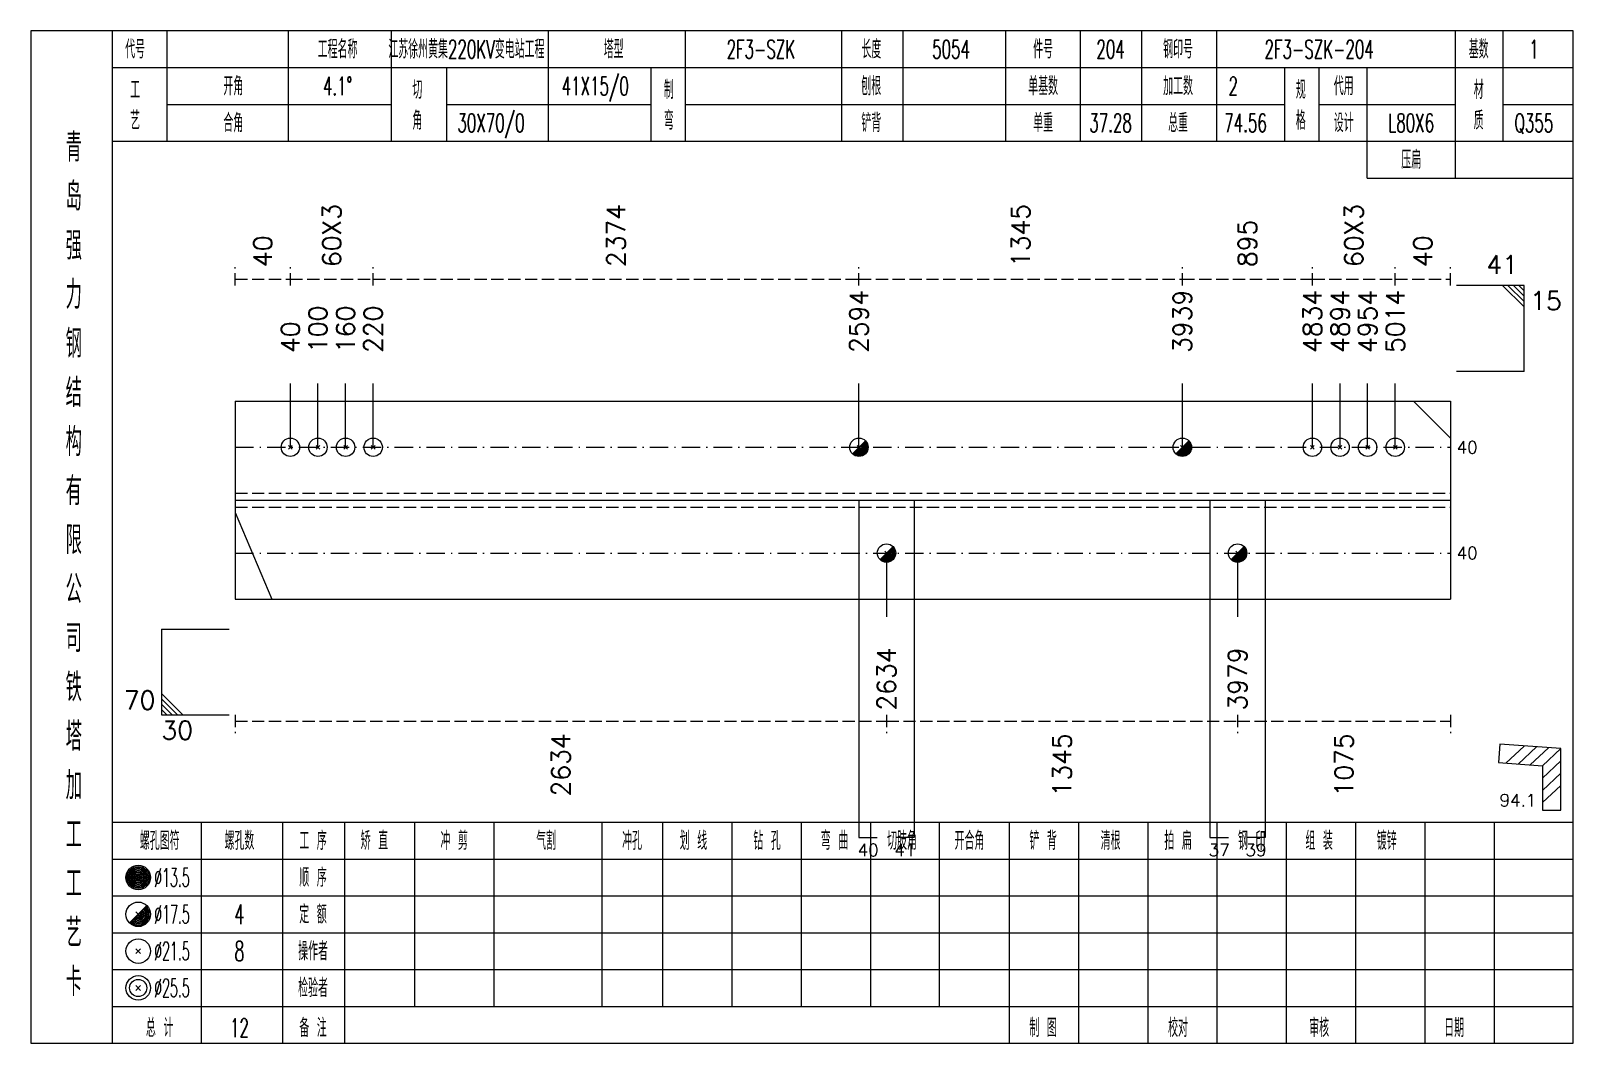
# Model space of a CAD drawing. Extents: x 0 to 4623, y -1159 to 4890.
# Drawn here: x 4359.6 to 4611, y 3825 to 3990 of the extents above; entities that cross this region are included whole.
import ezdxf
from ezdxf.enums import TextEntityAlignment as Align

# ---------------------------------------------------------------- set-up
doc = ezdxf.new("R2010")
doc.units = 0
doc.header["$MEASUREMENT"] = 0
doc.linetypes.add('一点画线', pattern=[5.2, 3, -1, 0.2, -1])
doc.linetypes.add('虚线', pattern=[2.75, 2, -0.75])
doc.layers.get('0').update_dxf_attribs({"linetype": 'CONTINUOUS', "lineweight": 25})
for name, color, linetype, lineweight in [('1', 7, 'CONTINUOUS', 25), ('2', 7, 'CONTINUOUS', 25), ('4', 7, 'CONTINUOUS', 25), ('5', 7, 'CONTINUOUS', 25)]:
    doc.layers.add(name, color=color, linetype=linetype, lineweight=lineweight)
doc.styles.get("Standard").update_dxf_attribs({"font": 'simplex.shx', "width": 0.7, "height": 3, "bigfont": 'gbhzfs.shx'})

msp = doc.modelspace()

# ---------------------------------------------------------------- texts
at = {"color": 8, "linetype": 'Continuous', "lineweight": 9}
for s, p in [('60X3', (4408.65, 3951.5)), ('2374', (4454.988, 3951.5)), ('1345', (4520.936, 3951.5)), ('60X3', (4575.25, 3951.5)), ('895', (4557.898, 3951.5)), ('40', (4397.4, 3951.5)), ('40', (4586.5, 3951.5))]:
    msp.add_text(s, height=3, rotation=90, dxfattribs=at).set_placement(p, align=Align.MIDDLE_LEFT)
at = {"color": 7, "linetype": 'Continuous', "lineweight": 13}
for s, p in [('41', (4602, 3949.5)), ('70', (4379.9, 3878.5))]:
    msp.add_text(s, height=3, dxfattribs=at).set_placement(p, align=Align.BOTTOM_RIGHT)
for s, p in [('2594', (4494.576, 3937.5)), ('3939', (4547.296, 3937.5)), ('4834', (4568.5, 3937.5)), ('4894', (4573, 3937.5)), ('4954', (4577.5, 3937.5)), ('5014', (4582, 3937.5)), ('100', (4406.4, 3937.5)), ('160', (4410.9, 3937.5)), ('220', (4415.4, 3937.5)), ('40', (4401.9, 3937.5))]:
    msp.add_text(s, height=3, rotation=90, dxfattribs=at).set_placement(p, align=Align.MIDDLE_LEFT)
for s, p in [('15', (4604, 3947.5)), ('30', (4380.9, 3877.5))]:
    msp.add_text(s, height=3, dxfattribs=at).set_placement(p, align=Align.TOP_LEFT)
for p in [(4592, 3922.125), (4592, 3904.875)]:
    msp.add_text('40', height=2, dxfattribs=at).set_placement(p, align=Align.MIDDLE_LEFT)
at = {"color": 8, "linetype": 'Continuous', "lineweight": 9}
for s, p in [('2634', (4445.988, 3875.5)), ('1345', (4527.686, 3875.5)), ('1075', (4573.648, 3875.5))]:
    msp.add_text(s, height=3, rotation=90, dxfattribs=at).set_placement(p, align=Align.MIDDLE_RIGHT)
at = {"layer": '1', "color": 7, "linetype": 'Continuous', "lineweight": 13}
for s, p in [('2634', (4499.076, 3889.5)), ('3979', (4556.296, 3889.5))]:
    msp.add_text(s, height=3, rotation=90, dxfattribs=at).set_placement(p, align=Align.MIDDLE_RIGHT)
at = {"layer": '2', "color": 7, "linetype": 'Continuous', "lineweight": 13}
msp.add_text('94.1', height=2, dxfattribs=at).set_placement((4605, 3863), align=Align.BOTTOM_RIGHT)
for s, p in [('40', (4496.076, 3857.5)), ('41', (4502.076, 3857.5)), ('37', (4553.296, 3857.5)), ('39', (4559.296, 3857.5))]:
    msp.add_text(s, height=2, dxfattribs=at).set_placement(p, align=Align.TOP_CENTER)
at = {"layer": '4', "color": 1, "linetype": 'Continuous', "lineweight": 13}
for s, height, width, p in [('代号', 3, 0.6, (4376.6, 3987)), ('工程名称', 3, 0.6, (4409.6, 3987)), ('江苏徐州黄集220KV变电站工程', 3, 0.6, (4430.6, 3987)), ('塔型', 3, 0.6, (4454.6, 3987)), ('2F3-SZK', 3, 0.6, (4478.6, 3987)), ('长度', 3, 0.6, (4496.6, 3987)), ('5054', 3, 0.6, (4509.6, 3987)), ('件号', 3, 0.6, (4524.6, 3987)), ('204', 3, 0.6, (4535.6, 3987)), ('钢印号', 3, 0.6, (4546.6, 3987)), ('2F3-SZK-204', 3, 0.6, (4569.6, 3987)), ('基数', 3, 0.6, (4595.6, 3987)), ('1', 3, 0.6, (4604.6, 3987)), ('开角', 3, 0.6, (4392.6, 3981)), ('4.1%%d', 3, 0.6, (4409.6, 3981)), ('41X15/0', 3, 0.6, (4451.6, 3981)), ('制', 3, 0.6, (4463.6, 3980.4)), ('刨根', 3, 0.6, (4496.6, 3981)), ('单基数', 3, 0.6, (4524.6, 3981)), ('加工数', 3, 0.6, (4546.6, 3981)), ('2', 3, 0.6, (4555.6, 3981)), ('规', 3, 0.6, (4566.6, 3980.4)), ('代用', 3, 0.6, (4573.6, 3981)), ('材', 3, 0.6, (4595.6, 3980.4)), ('工', 3, 0.6, (4376.6, 3980.4)), ('切', 3, 0.6, (4422.6, 3980.4)), ('艺', 3, 0.6, (4376.6, 3975.4)), ('角', 3, 0.6, (4422.6, 3975.4)), ('弯', 3, 0.6, (4463.6, 3975.4)), ('格', 3, 0.6, (4566.6, 3975.4)), ('质', 3, 0.6, (4595.6, 3975.4)), ('合角', 3, 0.6, (4392.6, 3975)), ('30X70/0', 3, 0.6, (4434.6, 3975)), ('铲背', 3, 0.6, (4496.6, 3975)), ('单重', 3, 0.6, (4524.6, 3975)), ('37.28', 3, 0.6, (4535.6, 3975)), ('总重', 3, 0.6, (4546.6, 3975)), ('74.56', 3, 0.6, (4557.6, 3975)), ('设计', 3, 0.6, (4573.6, 3975)), ('L80X6', 3, 0.6, (4584.6, 3975)), ('Q355', 3, 0.6, (4604.6, 3975)), ('青', 4.6, 0.8, (4366.6, 3971)), ('压扁', 3, 0.6, (4584.6, 3969)), ('岛', 4.6, 0.8, (4366.6, 3963)), ('强', 4.6, 0.8, (4366.6, 3955)), ('力', 4.6, 0.8, (4366.6, 3947)), ('钢', 4.6, 0.8, (4366.6, 3939)), ('结', 4.6, 0.8, (4366.6, 3931)), ('构', 4.6, 0.8, (4366.6, 3923)), ('有', 4.6, 0.8, (4366.6, 3915)), ('限', 4.6, 0.8, (4366.6, 3907)), ('公', 4.6, 0.8, (4366.6, 3899)), ('司', 4.6, 0.8, (4366.6, 3891)), ('铁', 4.6, 0.8, (4366.6, 3883)), ('塔', 4.6, 0.8, (4366.6, 3875)), ('加', 4.6, 0.8, (4366.6, 3867)), ('工', 4.6, 0.8, (4366.6, 3859)), ('螺孔图符', 3, 0.6, (4380.6, 3858)), ('螺孔数', 3, 0.6, (4393.6, 3858)), ('工 序', 3, 0.6, (4405.6, 3858)), ('矫 直', 3, 0.6, (4415.6, 3858)), ('冲 剪', 3, 0.6, (4428.6, 3858)), ('气割', 3, 0.6, (4443.6, 3858)), ('冲孔', 3, 0.6, (4457.6, 3858)), ('划 线', 3, 0.6, (4467.6, 3858)), ('钻 孔', 3, 0.6, (4479.6, 3858)), ('弯 曲', 3, 0.6, (4490.6, 3858)), ('切肢角', 3, 0.6, (4501.6, 3858)), ('开合角', 3, 0.6, (4512.6, 3858)), ('铲 背', 3, 0.6, (4524.6, 3858)), ('清根', 3, 0.6, (4535.6, 3858)), ('拍 扁', 3, 0.6, (4546.6, 3858)), ('钢 印', 3, 0.6, (4558.6, 3858)), ('组 装', 3, 0.6, (4569.6, 3858)), ('镀锌', 3, 0.6, (4580.6, 3858)), ('工', 4.6, 0.8, (4366.6, 3851)), ('%%C13.5', 3, 0.5, (4382.6, 3852)), ('顺 序', 3, 0.6, (4405.6, 3852)), ('%%C17.5', 3, 0.5, (4382.6, 3846)), ('4', 3.2, 0.6, (4393.6, 3846)), ('定 额', 3, 0.6, (4405.6, 3846)), ('艺', 4.6, 0.8, (4366.6, 3843)), ('%%C21.5', 3, 0.5, (4382.6, 3840)), ('8', 3.2, 0.6, (4393.6, 3840)), ('操作者', 3, 0.6, (4405.6, 3840)), ('卡', 4.6, 0.8, (4366.6, 3835)), ('%%C25.5', 3, 0.5, (4382.6, 3834)), ('检验者', 3, 0.6, (4405.6, 3834)), ('总 计', 3, 0.6, (4380.6, 3827.5)), ('12', 3, 0.6, (4393.6, 3827.5)), ('备 注', 3, 0.6, (4405.6, 3827.5)), ('制 图', 3, 0.6, (4524.6, 3827.5)), ('校对', 3, 0.6, (4546.6, 3827.5)), ('审核', 3, 0.6, (4569.6, 3827.5)), ('日期', 3, 0.6, (4591.6, 3827.5))]:
    msp.add_text(s, height=height, dxfattribs=dict(at, width=width)).set_placement(p, align=Align.MIDDLE_CENTER)

# ---------------------------------------------------------------- blocks, each defined once
blk = doc.blocks.new('孔21.5')
at = {"layer": '5', "color": 7, "linetype": 'Continuous', "lineweight": 13}
for p, q in [((-0.2, -0.2), (0.2, 0.2)), ((-0.2, 0.2), (0.2, -0.2))]:
    blk.add_line(p, q, dxfattribs=at)
blk.add_circle((0, 0), 1, dxfattribs=at)
blk = doc.blocks.new('孔17.5')
at = {"layer": '5', "color": 7, "linetype": 'Continuous', "lineweight": 13}
for p, q in [((-0.707, -0.707), (0.707, 0.707)), ((-0.2, 0.2), (0.2, -0.2))]:
    blk.add_line(p, q, dxfattribs=at)
blk.add_circle((0, 0), 1, dxfattribs=at)
for radius in [0.9, 0.8, 0.7, 0.6, 0.5, 0.4, 0.3, 0.2, 0.1]:
    blk.add_arc((0, 0), radius, 225, 45, dxfattribs=at)

# ---------------------------------------------------------------- linework, layer by layer
at = {"color": 8, "linetype": '虚线', "lineweight": 9}
for p, q in [((4392.9, 3948.5), (4392.9, 3951.5)), ((4392.9, 3949.5), (4401.9, 3949.5)), ((4401.9, 3948.5), (4401.9, 3951.5)), ((4401.9, 3948.5), (4401.9, 3951.5)), ((4401.9, 3949.5), (4415.4, 3949.5)), ((4415.4, 3948.5), (4415.4, 3951.5)), ((4415.4, 3948.5), (4415.4, 3951.5)), ((4415.4, 3949.5), (4494.576, 3949.5)), ((4494.576, 3948.5), (4494.576, 3951.5)), ((4494.576, 3948.5), (4494.576, 3951.5)), ((4494.576, 3949.5), (4547.296, 3949.5)), ((4547.296, 3948.5), (4547.296, 3951.5)), ((4547.296, 3948.5), (4547.296, 3951.5)), ((4547.296, 3949.5), (4568.5, 3949.5)), ((4568.5, 3948.5), (4568.5, 3951.5)), ((4568.5, 3948.5), (4568.5, 3951.5)), ((4568.5, 3949.5), (4582, 3949.5)), ((4582, 3948.5), (4582, 3951.5)), ((4582, 3948.5), (4582, 3951.5)), ((4582, 3949.5), (4591, 3949.5)), ((4591, 3948.5), (4591, 3951.5)), ((4392.9, 3878.5), (4392.9, 3875.5)), ((4392.9, 3877.5), (4499.076, 3877.5)), ((4499.076, 3878.5), (4499.076, 3875.5)), ((4499.076, 3878.5), (4499.076, 3875.5)), ((4499.076, 3877.5), (4556.296, 3877.5)), ((4556.296, 3878.5), (4556.296, 3875.5)), ((4556.296, 3878.5), (4556.296, 3875.5)), ((4556.296, 3877.5), (4591, 3877.5)), ((4591, 3878.5), (4591, 3875.5))]:
    msp.add_line(p, q, dxfattribs=at)
at = {"color": 7, "linetype": 'Continuous', "lineweight": 13}
for p, q in [((4603, 3948.5), (4592, 3948.5)), ((4599.5, 3948.5), (4603, 3945)), ((4600.375, 3948.5), (4603, 3945.875)), ((4601.25, 3948.5), (4603, 3946.75)), ((4602.125, 3948.5), (4603, 3947.625)), ((4603, 3934.5), (4603, 3948.5)), ((4603, 3934.5), (4592, 3934.5)), ((4401.9, 3922.125), (4401.9, 3932.5)), ((4406.4, 3922.125), (4406.4, 3932.5)), ((4410.9, 3922.125), (4410.9, 3932.5)), ((4415.4, 3922.125), (4415.4, 3932.5)), ((4494.576, 3922.125), (4494.576, 3932.5)), ((4547.296, 3922.125), (4547.296, 3932.5)), ((4568.5, 3922.125), (4568.5, 3932.5)), ((4573, 3922.125), (4573, 3932.5)), ((4577.5, 3922.125), (4577.5, 3932.5)), ((4582, 3922.125), (4582, 3932.5)), ((4591, 3923.625), (4585, 3929.625)), ((4392.9, 3911.484), (4398.9, 3897.375)), ((4499.076, 3904.875), (4499.076, 3894.5)), ((4556.296, 3904.875), (4556.296, 3894.5)), ((4380.9, 3892.5), (4391.9, 3892.5)), ((4380.9, 3892.5), (4380.9, 3878.5)), ((4384.4, 3878.5), (4380.9, 3882)), ((4383.525, 3878.5), (4380.9, 3881.125)), ((4382.65, 3878.5), (4380.9, 3880.25)), ((4381.775, 3878.5), (4380.9, 3879.375)), ((4380.9, 3878.5), (4391.9, 3878.5))]:
    msp.add_line(p, q, dxfattribs=at)
at = {"color": 7, "linetype": 'Continuous', "lineweight": 18}
for p, q in [((4392.9, 3929.625), (4392.9, 3897.375)), ((4392.9, 3929.625), (4591, 3929.625)), ((4591, 3929.625), (4591, 3897.375)), ((4392.9, 3913.5), (4591, 3913.5))]:
    msp.add_line(p, q, dxfattribs=at)
at = {"color": 3, "linetype": '一点画线', "lineweight": 13}
for p, q in [((4392.9, 3922.125), (4591, 3922.125)), ((4392.9, 3904.875), (4591, 3904.875))]:
    msp.add_line(p, q, dxfattribs=at)
at = {"color": 1, "linetype": '虚线', "lineweight": 18}
for p, q in [((4392.9, 3914.625), (4591, 3914.625)), ((4392.9, 3912.375), (4591, 3912.375))]:
    msp.add_line(p, q, dxfattribs=at)
at = {"layer": '1', "color": 7, "linetype": 'Continuous', "lineweight": 18}
msp.add_line((4392.9, 3897.375), (4591, 3897.375), dxfattribs=at)
at = {"layer": '2', "color": 7, "linetype": 'Continuous', "lineweight": 13}
for p, q in [((4494.576, 3913.5), (4494.576, 3858.5)), ((4503.576, 3913.5), (4503.576, 3858.5)), ((4551.796, 3913.5), (4551.796, 3858.5)), ((4560.796, 3913.5), (4560.796, 3858.5)), ((4599.026, 3873.715), (4598.811, 3870.723)), ((4609, 3873), (4599.026, 3873.715)), ((4600.015, 3870.636), (4603.015, 3873.429)), ((4602.01, 3870.493), (4605.01, 3873.286)), ((4604.005, 3870.35), (4607.005, 3873.143)), ((4606, 3870.207), (4609, 3873)), ((4609, 3863), (4609, 3873)), ((4598.811, 3870.723), (4606, 3870.207)), ((4606, 3868.207), (4609, 3871)), ((4606, 3870.207), (4606, 3863)), ((4606, 3866.207), (4609, 3869)), ((4606, 3864.207), (4609, 3867)), ((4606, 3863), (4609, 3863)), ((4494.576, 3858.5), (4497.576, 3858.5)), ((4503.576, 3858.5), (4500.576, 3858.5)), ((4551.796, 3858.5), (4554.796, 3858.5)), ((4560.796, 3858.5), (4557.796, 3858.5))]:
    msp.add_line(p, q, dxfattribs=at)
at = {"layer": '4', "color": 1, "linetype": 'Continuous', "lineweight": 18}
for p, q in [((4372.9, 3825), (4372.9, 3990)), ((4381.8, 3972), (4381.8, 3990)), ((4401.6, 3972), (4401.6, 3990)), ((4418.4, 3972), (4418.4, 3990)), ((4444, 3972), (4444, 3990)), ((4466.3, 3972), (4466.3, 3990)), ((4491.8, 3972), (4491.8, 3990)), ((4501.8, 3972), (4501.8, 3990)), ((4518.5, 3972), (4518.5, 3990)), ((4530.7, 3972), (4530.7, 3990)), ((4540.7, 3972), (4540.7, 3990)), ((4552.9, 3972), (4552.9, 3990)), ((4591.8, 3966), (4591.8, 3990)), ((4599.6, 3972), (4599.6, 3990)), ((4372.9, 3984), (4611, 3984)), ((4427.4, 3972), (4427.4, 3984)), ((4460.7, 3972), (4460.7, 3984)), ((4564, 3972), (4564, 3984)), ((4569.6, 3972), (4569.6, 3984)), ((4577.4, 3966), (4577.4, 3984)), ((4381.8, 3978), (4418.4, 3978)), ((4427.4, 3978), (4460.7, 3978)), ((4466.3, 3978), (4564, 3978)), ((4569.6, 3978), (4591.8, 3978)), ((4599.6, 3978), (4611, 3978)), ((4372.9, 3972), (4611, 3972)), ((4577.4, 3966), (4611, 3966)), ((4372.9, 3861), (4611, 3861)), ((4387.4, 3825), (4387.4, 3861)), ((4400.7, 3825), (4400.7, 3861)), ((4410.8, 3825), (4410.8, 3861)), ((4422.2, 3831), (4422.2, 3861)), ((4435.1, 3831), (4435.1, 3861)), ((4452.7, 3831), (4452.7, 3861)), ((4462.6, 3831), (4462.6, 3861)), ((4473.9, 3831), (4473.9, 3861)), ((4485.2, 3831), (4485.2, 3861)), ((4496.5, 3831), (4496.5, 3861)), ((4507.7, 3831), (4507.7, 3861)), ((4519.1, 3831), (4519.1, 3861)), ((4530.4, 3831), (4530.4, 3861)), ((4541.7, 3831), (4541.7, 3861)), ((4553, 3831), (4553, 3861)), ((4564.3, 3831), (4564.3, 3861)), ((4575.6, 3831), (4575.6, 3861)), ((4586.9, 3831), (4586.9, 3861)), ((4598.2, 3831), (4598.2, 3861)), ((4372.9, 3855), (4611, 3855)), ((4372.9, 3849), (4611, 3849)), ((4372.9, 3843), (4611, 3843)), ((4372.9, 3837), (4611, 3837)), ((4372.9, 3831), (4611, 3831)), ((4519.1, 3825), (4519.1, 3831)), ((4530.4, 3825), (4530.4, 3831)), ((4541.7, 3825), (4541.7, 3831)), ((4553, 3825), (4553, 3831)), ((4564.3, 3825), (4564.3, 3831)), ((4575.6, 3825), (4575.6, 3831)), ((4586.9, 3825), (4586.9, 3831)), ((4598.2, 3825), (4598.2, 3831))]:
    msp.add_line(p, q, dxfattribs=at)
at = {"layer": '4', "color": 7, "linetype": 'Continuous', "lineweight": 13}
for p, q in [((4376.9, 3851.8), (4377.3, 3852.2)), ((4377.3, 3851.8), (4376.9, 3852.2)), ((4375.686, 3844.586), (4378.514, 3847.414)), ((4376.7, 3846.4), (4377.5, 3845.6)), ((4376.7, 3839.6), (4377.5, 3840.4)), ((4376.7, 3840.4), (4377.5, 3839.6)), ((4376.7, 3833.6), (4377.5, 3834.4)), ((4376.7, 3834.4), (4377.5, 3833.6))]:
    msp.add_line(p, q, dxfattribs=at)
at = {"layer": '4', "color": 1, "linetype": 'Continuous', "lineweight": 18}
msp.add_lwpolyline([(4359.6, 3990), (4359.6, 3825), (4611, 3825), (4611, 3990)], close=True, dxfattribs=at)
at = {"layer": '4', "color": 7, "linetype": 'Continuous', "lineweight": 13}
for centre, radius in [((4377.1, 3852), 2), ((4377.1, 3852), 1.8), ((4377.1, 3852), 1.6), ((4377.1, 3852), 1.4), ((4377.1, 3852), 1.2), ((4377.1, 3852), 1), ((4377.1, 3852), 0.8), ((4377.1, 3852), 0.6), ((4377.1, 3852), 0.4), ((4377.1, 3852), 0.2), ((4377.1, 3846), 2), ((4377.1, 3840), 2), ((4377.1, 3834), 2), ((4377.1, 3834), 1.4)]:
    msp.add_circle(centre, radius, dxfattribs=at)
for radius in [1.8, 1.6, 1.4, 1.2, 1, 0.8, 0.6, 0.4, 0.2]:
    msp.add_arc((4377.1, 3846), radius, 225, 45, dxfattribs=at)

# ---------------------------------------------------------------- block references
at = {"color": 7, "linetype": 'Continuous', "lineweight": 13, "xscale": 1.5, "yscale": 1.5, "zscale": 1.5}
for name, p in [('孔21.5', (4401.9, 3922.125)), ('孔21.5', (4406.4, 3922.125)), ('孔21.5', (4410.9, 3922.125)), ('孔21.5', (4415.4, 3922.125)), ('孔17.5', (4494.576, 3922.125)), ('孔17.5', (4547.296, 3922.125)), ('孔21.5', (4568.5, 3922.125)), ('孔21.5', (4573, 3922.125)), ('孔21.5', (4577.5, 3922.125)), ('孔21.5', (4582, 3922.125))]:
    msp.add_blockref(name, p, dxfattribs=at)
at = {"layer": '1', "color": 7, "linetype": 'Continuous', "lineweight": 13, "xscale": 1.5, "yscale": 1.5, "zscale": 1.5}
for p in [(4499.076, 3904.875), (4556.296, 3904.875)]:
    msp.add_blockref('孔17.5', p, dxfattribs=at)

msp.set_redraw_order([(e.dxf.handle, doc.entitydb.next_handle()) for e in msp.query("TEXT MTEXT ATTDEF DIMENSION ARC_DIMENSION")])  # texts and dimensions are drawn at this point

doc.saveas('drawing.dxf')
